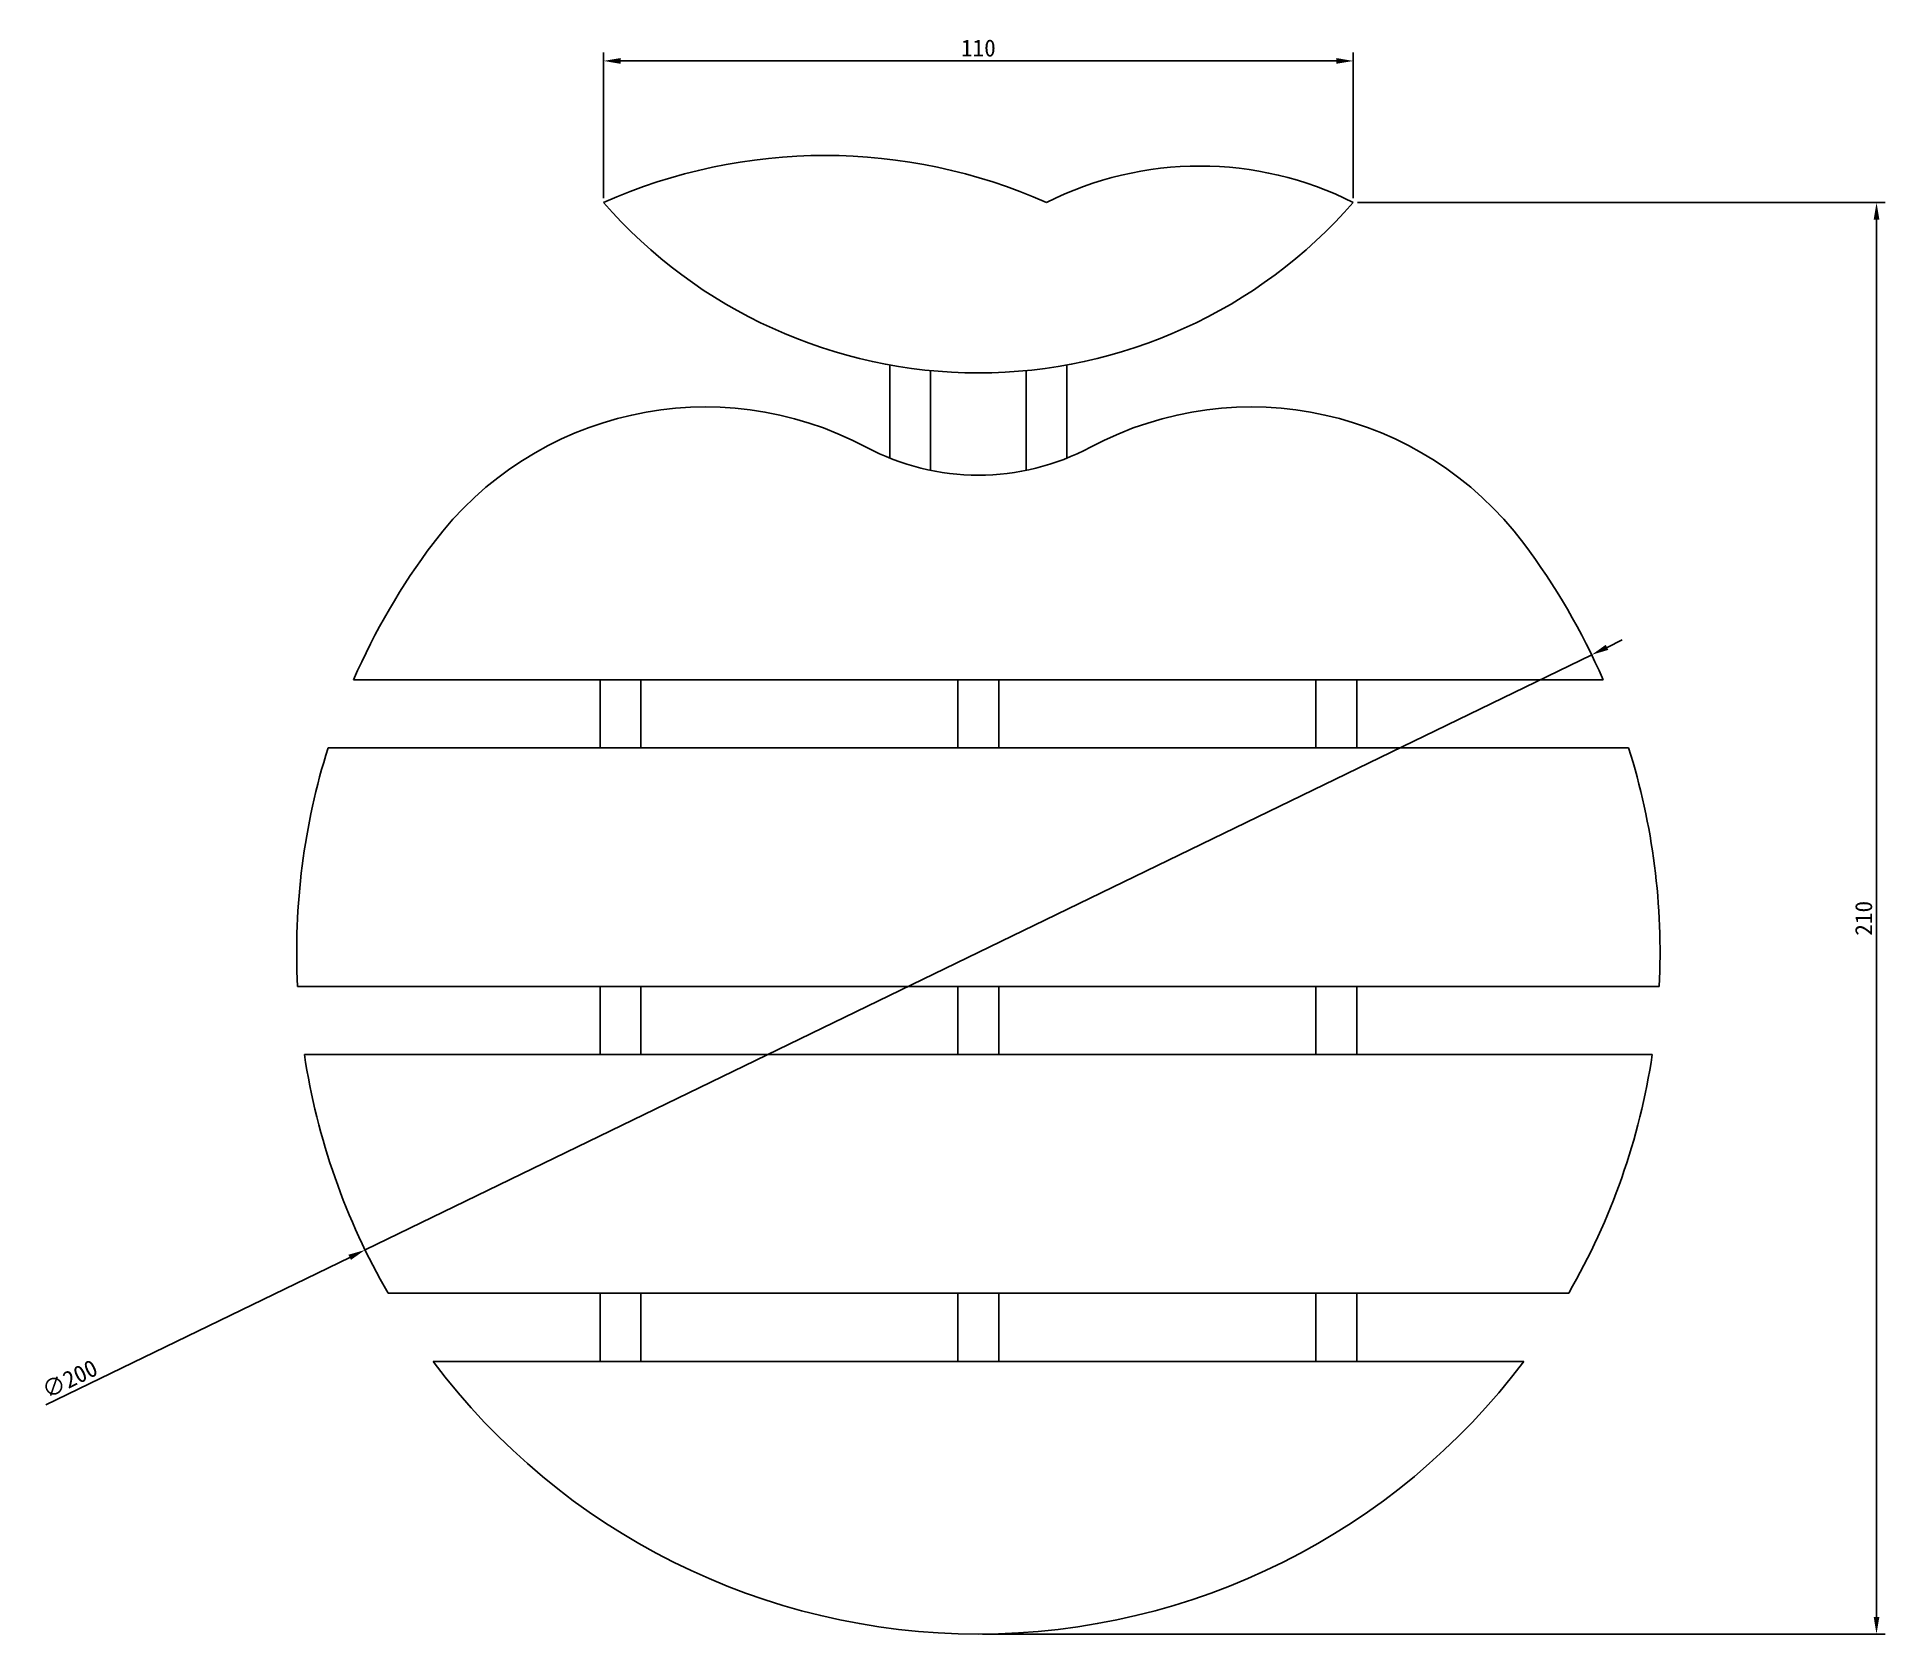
# Model space of a CAD drawing. Header units: millimetres. Extents: x 244 to 4336, y 1055 to 3448.
# Drawn here: x 2242.1 to 2513.2, y 1543.2 to 1777.5 of the extents above; entities that cross this region are included whole.
import ezdxf

# ---------------------------------------------------------------- set-up
doc = ezdxf.new("R2010")
doc.units = ezdxf.units.MM
doc.header["$LTSCALE"] = 0.5
doc.layers.add('DIM', color=1, linetype='Continuous')
doc.layers.add('STR', color=4, linetype='Continuous')
doc.dimstyles.new('ISO-25', dxfattribs={"dimtxt": 2.5, "dimasz": 2.5, "dimexe": 1.25, "dimexo": 0.625, "dimtad": 1, "dimtxsty": 'Standard', "dimcen": 2.5, "dimadec": 0, "dimazin": 0, "dimtfac": 1, "dimtmove": 0, "dimatfit": 3, "dimfxl": 1, "dimarcsym": 0})

msp = doc.modelspace()

# ---------------------------------------------------------------- blocks, each defined once
blk = doc.blocks.new('*D41')
at = {"layer": 'Defpoints', "color": 0, "transparency": 16777216}
for p in [(2435.2, 1773.94), (2325.2, 1753.17), (2435.2, 1753.17)]:
    blk.add_point(p, dxfattribs=at)
at = {"layer": 'DIM', "color": 0, "lineweight": -2, "transparency": 16777216}
for p, q in [((2325.2, 1753.8), (2325.2, 1775.19)), ((2327.7, 1773.94), (2432.7, 1773.94)), ((2435.2, 1753.8), (2435.2, 1775.19))]:
    blk.add_line(p, q, dxfattribs=at)
at = {"layer": 'DIM', "color": 0, "transparency": 16777216}
for points in [[(2327.7, 1774.36), (2327.7, 1773.52), (2325.2, 1773.94)], [(2432.7, 1774.36), (2432.7, 1773.52), (2435.2, 1773.94)]]:
    blk.add_solid(points, dxfattribs=at)
at = {"layer": 'DIM', "color": 0, "transparency": 16777216, "insert": (2380.2, 1775.82), "char_height": 2.5, "attachment_point": 5}
blk.add_mtext('110', dxfattribs=at)
blk = doc.blocks.new('*D57')
at = {"layer": 'Defpoints', "color": 0, "transparency": 16777216}
for p in [(2435.2, 1753.17), (2511.95, 1753.17), (2380.2, 1543.17)]:
    blk.add_point(p, dxfattribs=at)
at = {"layer": 'DIM', "color": 0, "lineweight": -2, "transparency": 16777216}
for p, q in [((2435.82, 1753.17), (2513.2, 1753.17)), ((2511.95, 1545.67), (2511.95, 1750.67)), ((2380.82, 1543.17), (2513.2, 1543.17))]:
    blk.add_line(p, q, dxfattribs=at)
at = {"layer": 'DIM', "color": 0, "transparency": 16777216}
for points in [[(2511.54, 1750.67), (2512.37, 1750.67), (2511.95, 1753.17)], [(2511.54, 1545.67), (2512.37, 1545.67), (2511.95, 1543.17)]]:
    blk.add_solid(points, dxfattribs=at)
at = {"layer": 'DIM', "color": 0, "transparency": 16777216, "insert": (2510.08, 1648.17), "char_height": 2.5, "attachment_point": 5, "rotation": 90}
blk.add_mtext('210', dxfattribs=at)
blk = doc.blocks.new('*D58')
at = {"layer": 'Defpoints', "color": 0, "transparency": 16777216}
for p in [(2470.17, 1686.82), (2290.23, 1599.52)]:
    blk.add_point(p, dxfattribs=at)
at = {"layer": 'DIM', "color": 0, "lineweight": -2, "transparency": 16777216}
for p, q in [((2472.42, 1687.91), (2474.66, 1689)), ((2470.17, 1686.82), (2290.23, 1599.52)), ((2243.41, 1576.81), (2287.98, 1598.43))]:
    blk.add_line(p, q, dxfattribs=at)
at = {"layer": 'DIM', "color": 0, "transparency": 16777216}
for points in [[(2472.23, 1688.29), (2472.6, 1687.54), (2470.17, 1686.82)], [(2287.79, 1598.81), (2288.16, 1598.06), (2290.23, 1599.52)]]:
    blk.add_solid(points, dxfattribs=at)
at = {"layer": 'DIM', "color": 0, "transparency": 16777216, "insert": (2246.9, 1580.59), "char_height": 2.5, "attachment_point": 5, "rotation": 25.8806}
blk.add_mtext('∅200', dxfattribs=at)

# ---------------------------------------------------------------- dimensions: what is measured, and where the dimension line sits
at = {"layer": 'DIM'}
dim = msp.add_linear_dim(base=(2435.196, 1773.94), p1=(2325.196, 1753.172), p2=(2435.196, 1753.172), dimstyle='ISO-25', dxfattribs=at)
dim.commit()
dim.dimension.update_dxf_attribs({"geometry": '*D41', "text_midpoint": (2380.196, 1775.815)})
dim = msp.add_linear_dim(base=(2511.953, 1753.172), p1=(2380.196, 1543.172), p2=(2435.196, 1753.172), angle=90, dimstyle='ISO-25', dxfattribs=at)
dim.commit()
dim.dimension.update_dxf_attribs({"geometry": '*D57', "text_midpoint": (2510.078, 1648.172)})
dim = msp.add_diameter_dim_2p(p1=(2470.166, 1686.822), p2=(2290.225, 1599.522), dimstyle='ISO-25', dxfattribs=at)
dim.commit()
dim.dimension.update_dxf_attribs({"geometry": '*D58', "text_midpoint": (2247.719, 1578.9), "dimtype": 163})

# ---------------------------------------------------------------- linework, layer by layer
at = {"layer": 'STR'}
for p, q in [((2367.196, 1729.339), (2367.196, 1715.676)), ((2373.196, 1728.508), (2373.196, 1713.879)), ((2387.196, 1728.508), (2387.196, 1713.879)), ((2393.196, 1729.339), (2393.196, 1715.676)), ((2288.544, 1683.172), (2471.847, 1683.172)), ((2324.696, 1683.172), (2324.696, 1673.172)), ((2330.696, 1683.172), (2330.696, 1673.172)), ((2377.196, 1683.172), (2377.196, 1673.172)), ((2383.196, 1683.172), (2383.196, 1673.172)), ((2429.696, 1683.172), (2429.696, 1673.172)), ((2435.696, 1683.172), (2435.696, 1673.172)), ((2284.802, 1673.172), (2475.59, 1673.172)), ((2280.321, 1638.172), (2480.071, 1638.172)), ((2324.696, 1638.172), (2324.696, 1628.172)), ((2330.696, 1638.172), (2330.696, 1628.172)), ((2377.196, 1638.172), (2377.196, 1628.172)), ((2383.196, 1638.172), (2383.196, 1628.172)), ((2429.696, 1638.172), (2429.696, 1628.172)), ((2435.696, 1638.172), (2435.696, 1628.172)), ((2281.327, 1628.172), (2479.064, 1628.172)), ((2293.593, 1593.172), (2466.798, 1593.172)), ((2324.696, 1593.172), (2324.696, 1583.172)), ((2330.696, 1593.172), (2330.696, 1583.172)), ((2377.196, 1593.172), (2377.196, 1583.172)), ((2383.196, 1593.172), (2383.196, 1583.172)), ((2429.696, 1593.172), (2429.696, 1583.172)), ((2435.696, 1593.172), (2435.696, 1583.172)), ((2300.196, 1583.172), (2460.196, 1583.172))]:
    msp.add_line(p, q, dxfattribs=at)
for centre, radius, start, end in [((2357.696, 1680.071), 80, 66.03052, 113.96948), ((2412.696, 1708.521), 50, 63.25632, 116.74368), ((2380.196, 1801.172), 73, 221.11209, 318.88791), ((2340.196, 1673.172), 50, 61.92751, 143.1301), ((2420.196, 1673.172), 50, 36.8699, 118.07249), ((2380.196, 1748.172), 35, 241.92751, 298.07249), ((2380.196, 1643.172), 100, 143.1301, 156.42182), ((2380.196, 1643.172), 100, 23.57818, 36.8699), ((2380.196, 1643.172), 100, 162.5424, 182.86598), ((2380.196, 1643.172), 100, 357.13402, 17.4576), ((2380.196, 1643.172), 100, 188.62693, 210), ((2380.196, 1643.172), 100, 330, 351.37307), ((2380.196, 1643.172), 100, 216.8699, 323.1301)]:
    msp.add_arc(centre, radius, start, end, dxfattribs=at)

msp.set_redraw_order([(e.dxf.handle, doc.entitydb.next_handle()) for e in msp.query("TEXT MTEXT ATTDEF DIMENSION ARC_DIMENSION")])  # texts and dimensions are drawn at this point

doc.saveas('drawing.dxf')
